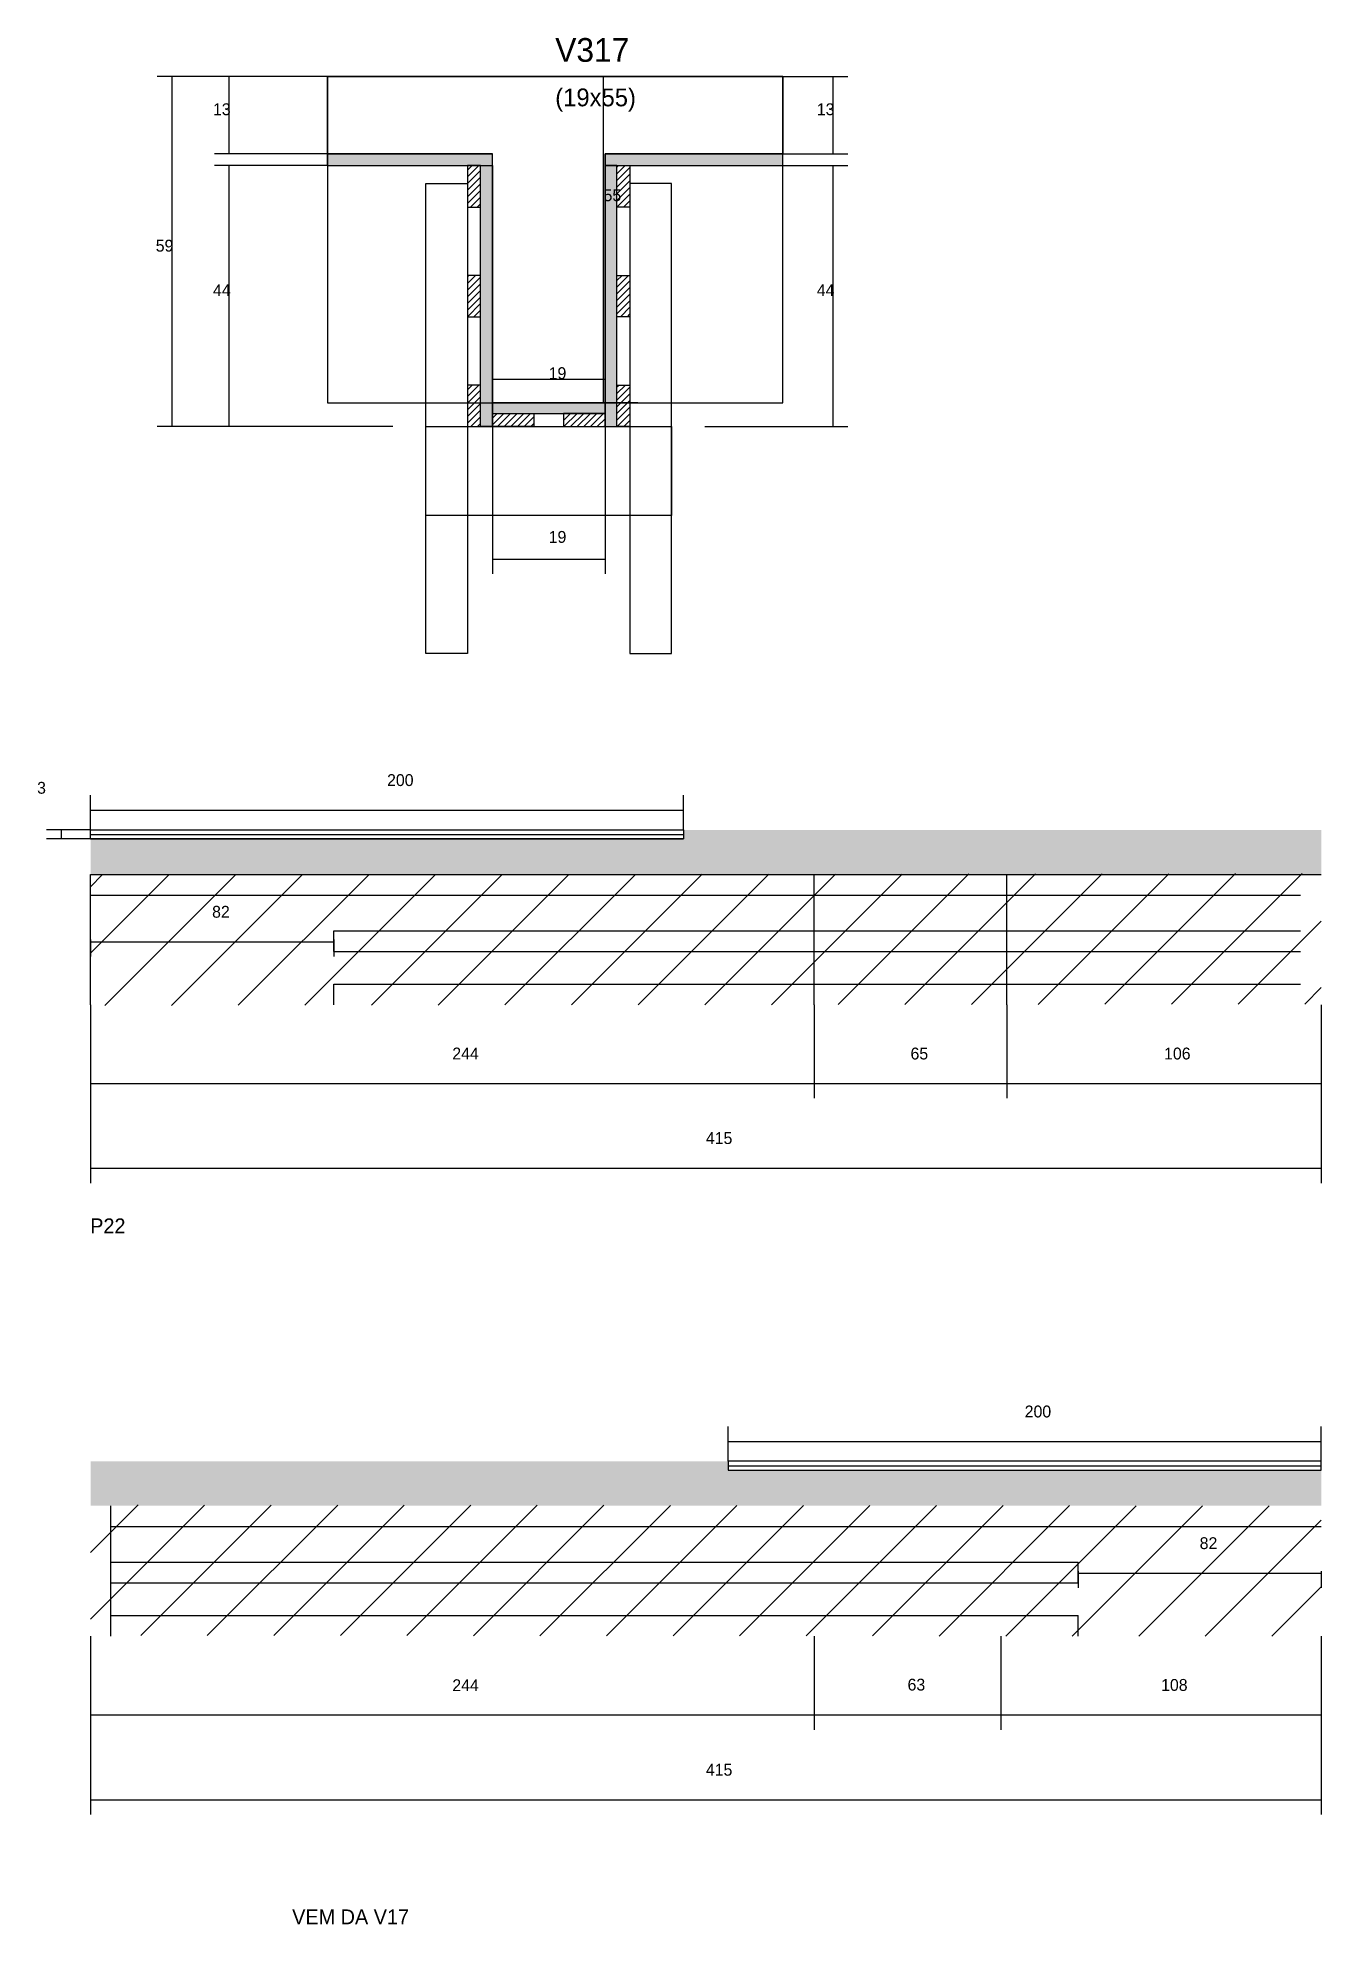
# Model space of a CAD drawing. Header units: metres. Extents: x 2976 to 3992, y 2347 to 3617.
# Drawn here: x 3560 to 3992, y 2980 to 3617 of the extents above; entities that cross this region are included whole.
import ezdxf

# ---------------------------------------------------------------- set-up
doc = ezdxf.new("R2010")
doc.units = ezdxf.units.M
for name, color, linetype in [('CONCRETO', 251, 'Continuous'), ('COTA', 4, 'Continuous'), ('Cota Seção (2x)', 4, 'Continuous'), ('Hachura', 253, 'Continuous'), ('Madeira', 126, 'Continuous'), ('NOMENCLATURA', 7, 'Continuous'), ('Painéis', 200, 'Continuous'), ('REAPROVEITAMENTO', 251, 'Continuous'), ('SARR_2.2x7', 40, 'Continuous'), ('SARR_3.5x7', 81, 'Continuous'), ('SARR_EDITAR', 141, 'Continuous'), ('Texto Seção', 7, 'Continuous')]:
    doc.layers.add(name, color=color, linetype=linetype)

msp = doc.modelspace()

# ---------------------------------------------------------------- texts
at = {"layer": 'COTA'}
for s, p in [('13', (3618.6, 3590.5)), ('13', (3822.2, 3590.5)), ('59', (3599.3, 3544.5)), ('44', (3618.6, 3529.5)), ('44', (3822.2, 3529.5)), ('19', (3731.8, 3446.3)), ('3', (3559.3, 3361.7)), ('200', (3677.3, 3364.3)), ('82', (3618.3, 3319.9)), ('244', (3699.3, 3272.1)), ('65', (3853.8, 3272.1)), ('106', (3939.3, 3272.1)), ('415', (3784.8, 3243.6)), ('200', (3892.3, 3151.4)), ('82', (3951.3, 3107)), ('244', (3699.3, 3059.1)), ('63', (3852.8, 3059.3)), ('108', (3938.3, 3059.2)), ('415', (3784.8, 3030.6))]:
    msp.add_text(s, height=4, dxfattribs=at).set_placement(p)
at = {"layer": 'Cota Seção (2x)'}
for s, p in [('55', (3750.3, 3561.5)), ('19', (3731.8, 3501.5))]:
    msp.add_text(s, height=4, dxfattribs=at).set_placement(p)
at = {"layer": 'NOMENCLATURA'}
msp.add_text('P22', height=5, dxfattribs=at).set_placement((3577.2, 3213.5))
at = {"layer": 'Texto Seção'}
for s, height, p in [('V317', 8, (3734, 3608.5)), ('(19x55)', 6, (3734, 3593.5)), ('VEM DA V17', 5, (3645.3, 2980.5))]:
    msp.add_text(s, height=height, dxfattribs=at).set_placement(p)

# ---------------------------------------------------------------- hatches: boundary and pattern name
at = {"layer": 'COTA'}
h = msp.add_hatch(dxfattribs=at)
h.set_pattern_fill('AR-CONC', scale=0.03)
h.paths.add_polyline_path([(3777.3, 3346.5), (3577.3, 3346.5), (3577.3, 3346.5), (3577.3, 3334.5), (3577.3, 3334.5), (3992.3, 3334.5), (3992.3, 3334.5), (3992.3, 3349.5), (3992.3, 3349.5), (3777.3, 3349.5), (3777.3, 3349.5), (3777.3, 3346.5)])
h = msp.add_hatch(dxfattribs=at)
h.set_pattern_fill('AR-CONC', scale=0.03)
h.paths.add_polyline_path([(3792.3, 3133.6), (3992.3, 3133.6), (3992.3, 3133.6), (3992.3, 3121.6), (3992.3, 3121.6), (3577.3, 3121.6), (3577.3, 3121.6), (3577.3, 3136.6), (3577.3, 3136.6), (3792.3, 3136.6), (3792.3, 3136.6), (3792.3, 3133.6)])
at = {"layer": 'Hachura'}
h = msp.add_hatch(color=8, dxfattribs=at)
h.dxf.hatch_style = 1
h.paths.add_polyline_path([(3712.8, 3573.5), (3712.8, 3577.5), (3712.8, 3577.5), (3657.2, 3577.5), (3657.2, 3577.5), (3657.2, 3573.5), (3657.2, 3573.5), (3712.8, 3573.5)])
h = msp.add_hatch(color=8, dxfattribs=at)
h.dxf.hatch_style = 1
h.paths.add_polyline_path([(3810.8, 3573.5), (3810.8, 3577.5), (3810.8, 3577.5), (3750.8, 3577.5), (3750.8, 3577.5), (3750.8, 3573.5), (3750.8, 3573.5), (3810.8, 3573.5)])
h = msp.add_hatch(color=8, dxfattribs=at)
h.dxf.hatch_style = 1
h.paths.add_polyline_path([(3754.8, 3575.5), (3750.8, 3575.5), (3750.8, 3575.5), (3750.8, 3485.5), (3750.8, 3485.5), (3754.8, 3485.5), (3754.8, 3485.5), (3754.8, 3575.5)])
h = msp.add_hatch(dxfattribs=at)
h.set_pattern_fill('ANSI31', scale=0.5)
h.paths.add_polyline_path([(3704.4, 3559.5), (3708.8, 3559.5), (3708.8, 3559.5), (3708.8, 3573.5), (3708.8, 3573.5), (3704.4, 3573.5), (3704.4, 3573.5), (3704.4, 3559.5)])
h = msp.add_hatch(color=8, dxfattribs=at)
h.dxf.hatch_style = 1
h.paths.add_polyline_path([(3708.8, 3573.5), (3712.8, 3573.5), (3712.8, 3573.5), (3712.8, 3485.5), (3712.8, 3485.5), (3708.8, 3485.5), (3708.8, 3485.5), (3708.8, 3573.5)])
h = msp.add_hatch(dxfattribs=at)
h.set_pattern_fill('ANSI31', scale=0.5)
h.paths.add_polyline_path([(3759.2, 3559.5), (3754.8, 3559.5), (3754.8, 3559.5), (3754.8, 3573.5), (3754.8, 3573.5), (3759.2, 3573.5), (3759.2, 3573.5), (3759.2, 3559.5)])
h = msp.add_hatch(dxfattribs=at)
h.set_pattern_fill('ANSI31', scale=0.5)
h.paths.add_polyline_path([(3704.4, 3522.5), (3708.8, 3522.5), (3708.8, 3522.5), (3708.8, 3536.5), (3708.8, 3536.5), (3704.4, 3536.5), (3704.4, 3536.5), (3704.4, 3522.5)])
h = msp.add_hatch(dxfattribs=at)
h.set_pattern_fill('ANSI31', scale=0.5)
h.paths.add_polyline_path([(3759.2, 3522.5), (3754.8, 3522.5), (3754.8, 3522.5), (3754.8, 3536.5), (3754.8, 3536.5), (3759.2, 3536.5), (3759.2, 3536.5), (3759.2, 3522.5)])
h = msp.add_hatch(dxfattribs=at)
h.set_pattern_fill('ANSI31', scale=0.5)
h.paths.add_polyline_path([(3704.4, 3485.5), (3708.8, 3485.5), (3708.8, 3485.5), (3708.8, 3499.5), (3708.8, 3499.5), (3704.4, 3499.5), (3704.4, 3499.5), (3704.4, 3485.5)])
h = msp.add_hatch(dxfattribs=at)
h.set_pattern_fill('ANSI31', scale=0.5)
h.paths.add_polyline_path([(3759.2, 3485.5), (3754.8, 3485.5), (3754.8, 3485.5), (3754.8, 3499.5), (3754.8, 3499.5), (3759.2, 3499.5), (3759.2, 3499.5), (3759.2, 3485.5)])
h = msp.add_hatch(color=8, dxfattribs=at)
h.dxf.hatch_style = 1
h.paths.add_polyline_path([(3750.8, 3489.9), (3750.8, 3493.5), (3750.8, 3493.5), (3712.8, 3493.5), (3712.8, 3493.5), (3712.8, 3489.9), (3712.8, 3489.9), (3750.8, 3489.9)])
h = msp.add_hatch(dxfattribs=at)
h.set_pattern_fill('ANSI31', scale=0.5)
h.paths.add_polyline_path([(3712.8, 3485.5), (3712.8, 3489.9), (3712.8, 3489.9), (3726.8, 3489.9), (3726.8, 3489.9), (3726.8, 3485.5), (3726.8, 3485.5), (3712.8, 3485.5)])
h = msp.add_hatch(dxfattribs=at)
h.set_pattern_fill('ANSI31', scale=0.5)
h.paths.add_polyline_path([(3750.8, 3485.5), (3750.8, 3489.9), (3750.8, 3489.9), (3736.8, 3489.9), (3736.8, 3489.9), (3736.8, 3485.5), (3736.8, 3485.5), (3750.8, 3485.5)])
at = {"layer": 'REAPROVEITAMENTO'}
h = msp.add_hatch(dxfattribs=at)
h.set_pattern_fill('ANSI31', scale=5)
h.paths.add_polyline_path([(3992.3, 3290.8), (3992.3, 3334.8), (3992.3, 3334.8), (3577.3, 3334.3), (3577.3, 3334.3), (3577.3, 3290.3), (3577.3, 3290.3), (3992.3, 3290.8)])
h = msp.add_hatch(dxfattribs=at)
h.set_pattern_fill('ANSI31', scale=5)
h.paths.add_polyline_path([(3577.3, 3077.9), (3577.3, 3121.9), (3577.3, 3121.9), (3992.3, 3121.6), (3992.3, 3121.6), (3992.3, 3077.6), (3992.3, 3077.6), (3577.3, 3077.9)])

# ---------------------------------------------------------------- linework, layer by layer
at = {"layer": 'CONCRETO'}
for points in [[(3657.2, 3577.5), (3657.2, 3603.5), (3810.8, 3603.5), (3810.8, 3577.5), (3750.8, 3577.5), (3750.8, 3493.5), (3712.8, 3493.5), (3712.8, 3577.5)], [(3657.2, 3493.5), (3810.8, 3493.5), (3810.8, 3603.5), (3657.2, 3603.5)]]:
    msp.add_lwpolyline(points, close=True, dxfattribs=at)
at = {"layer": 'COTA'}
for p, q in [((3657.2, 3603.5), (3599.8, 3603.5)), ((3604.8, 3485.5), (3604.8, 3603.5)), ((3657.2, 3603.5), (3619.1, 3603.5)), ((3624.1, 3577.5), (3624.1, 3603.5)), ((3810.8, 3603.5), (3832.7, 3603.5)), ((3827.7, 3577.5), (3827.7, 3603.5)), ((3657.2, 3577.5), (3619.1, 3577.5)), ((3810.8, 3577.5), (3832.7, 3577.5)), ((3657.2, 3573.5), (3619.1, 3573.5)), ((3624.1, 3485.5), (3624.1, 3573.5)), ((3810.8, 3573.5), (3832.7, 3573.5)), ((3827.7, 3485.5), (3827.7, 3573.5)), ((3679.2, 3485.5), (3599.8, 3485.5)), ((3679.2, 3485.5), (3619.1, 3485.5)), ((3712.8, 3485.5), (3712.8, 3435.8)), ((3750.8, 3485.5), (3750.8, 3435.8)), ((3784.4, 3485.5), (3832.7, 3485.5)), ((3712.8, 3440.8), (3750.8, 3440.8)), ((3577.3, 3349.5), (3577.3, 3361.2)), ((3777.3, 3349.5), (3777.3, 3361.2)), ((3577.3, 3356.2), (3777.3, 3356.2)), ((3577.3, 3349.5), (3562.5, 3349.5)), ((3577.3, 3346.5), (3562.5, 3346.5)), ((3567.5, 3346.5), (3567.5, 3349.5)), ((3577.3, 3312.5), (3577.3, 3306.8)), ((3577.3, 3311.8), (3659.3, 3311.8)), ((3659.3, 3312.5), (3659.3, 3306.8)), ((3577.3, 3290.5), (3577.3, 3259)), ((3577.3, 3290.5), (3577.3, 3230.4)), ((3821.3, 3290.5), (3821.3, 3259)), ((3821.3, 3290.5), (3821.3, 3259)), ((3886.3, 3290.5), (3886.3, 3259)), ((3886.3, 3290.5), (3886.3, 3259)), ((3992.3, 3290.5), (3992.3, 3259)), ((3992.3, 3290.5), (3992.3, 3230.4)), ((3577.3, 3264), (3821.3, 3264)), ((3821.3, 3264), (3886.3, 3264)), ((3886.3, 3264), (3992.3, 3264)), ((3577.3, 3235.4), (3992.3, 3235.4)), ((3792.3, 3136.6), (3792.3, 3148.3)), ((3792.3, 3143.3), (3992.3, 3143.3)), ((3992.3, 3136.6), (3992.3, 3148.3)), ((3910.3, 3099.6), (3910.3, 3093.9)), ((3910.3, 3098.9), (3992.3, 3098.9)), ((3992.3, 3099.6), (3992.3, 3093.9)), ((3577.3, 3077.6), (3577.3, 3046.1)), ((3577.3, 3077.6), (3577.3, 3017.5)), ((3821.3, 3077.6), (3821.3, 3046.1)), ((3821.3, 3077.6), (3821.3, 3046.1)), ((3884.3, 3077.6), (3884.3, 3046.1)), ((3884.3, 3077.6), (3884.3, 3046.1)), ((3992.3, 3077.6), (3992.3, 3046.1)), ((3992.3, 3077.6), (3992.3, 3017.5)), ((3577.3, 3051.1), (3821.3, 3051.1)), ((3821.3, 3051.1), (3884.3, 3051.1)), ((3884.3, 3051.1), (3992.3, 3051.1)), ((3577.3, 3022.5), (3992.3, 3022.5))]:
    msp.add_line(p, q, dxfattribs=at)
at = {"layer": 'Cota Seção (2x)'}
for p, q in [((3761.8, 3603.5), (3745.3, 3603.5)), ((3750.3, 3493.5), (3750.3, 3603.5)), ((3712.8, 3485.5), (3712.8, 3506.5)), ((3750.8, 3485.5), (3750.8, 3506.5)), ((3712.8, 3501.5), (3750.8, 3501.5)), ((3761.8, 3493.5), (3745.3, 3493.5))]:
    msp.add_line(p, q, dxfattribs=at)
at = {"layer": 'Madeira'}
for points in [[(3704.4, 3559.5), (3708.8, 3559.5), (3708.8, 3573.5), (3704.4, 3573.5)], [(3759.2, 3559.5), (3754.8, 3559.5), (3754.8, 3573.5), (3759.2, 3573.5)], [(3704.4, 3522.5), (3708.8, 3522.5), (3708.8, 3536.5), (3704.4, 3536.5)], [(3759.2, 3522.5), (3754.8, 3522.5), (3754.8, 3536.5), (3759.2, 3536.5)], [(3704.4, 3485.5), (3708.8, 3485.5), (3708.8, 3499.5), (3704.4, 3499.5)], [(3759.2, 3485.5), (3754.8, 3485.5), (3754.8, 3499.5), (3759.2, 3499.5)], [(3712.8, 3485.5), (3712.8, 3489.9), (3726.8, 3489.9), (3726.8, 3485.5)], [(3750.8, 3485.5), (3750.8, 3489.9), (3736.8, 3489.9), (3736.8, 3485.5)]]:
    msp.add_lwpolyline(points, close=True, dxfattribs=at)
at = {"layer": 'Painéis'}
for p, q in [((3657.2, 3577.5), (3712.8, 3577.5)), ((3657.2, 3573.5), (3657.2, 3577.5)), ((3712.8, 3573.5), (3712.8, 3577.5)), ((3750.8, 3577.5), (3810.8, 3577.5)), ((3750.8, 3573.5), (3750.8, 3577.5)), ((3810.8, 3573.5), (3810.8, 3577.5)), ((3712.8, 3485.5), (3712.8, 3573.5)), ((3750.8, 3485.5), (3750.8, 3573.5)), ((3712.8, 3493.5), (3750.8, 3493.5)), ((3712.8, 3489.9), (3712.8, 3493.5)), ((3750.8, 3489.9), (3750.8, 3493.5)), ((3577.3, 3349.5), (3777.3, 3349.5)), ((3577.3, 3346.5), (3777.3, 3346.5)), ((3577.3, 3334.5), (3992.3, 3334.5)), ((3577.3, 3290.5), (3577.3, 3334.5)), ((3821.3, 3290.5), (3821.3, 3334.5)), ((3886.3, 3290.5), (3886.3, 3334.5))]:
    msp.add_line(p, q, dxfattribs=at)
for points in [[(3712.8, 3573.5), (3712.8, 3577.5), (3657.2, 3577.5), (3657.2, 3573.5)], [(3810.8, 3573.5), (3810.8, 3577.5), (3750.8, 3577.5), (3750.8, 3573.5)], [(3708.8, 3573.5), (3712.8, 3573.5), (3712.8, 3485.5), (3708.8, 3485.5)], [(3754.8, 3573.5), (3750.8, 3573.5), (3750.8, 3485.5), (3754.8, 3485.5)], [(3750.8, 3489.9), (3750.8, 3493.5), (3712.8, 3493.5), (3712.8, 3489.9)], [(3577.3, 3349.5), (3777.3, 3349.5), (3777.3, 3346.5), (3577.3, 3346.5)], [(3992.3, 3136.6), (3792.3, 3136.6), (3792.3, 3133.6), (3992.3, 3133.6)]]:
    msp.add_lwpolyline(points, close=True, dxfattribs=at)
at = {"layer": 'SARR_2.2x7'}
for p, q in [((3577.3, 3327.5), (3821.3, 3327.5)), ((3821.3, 3327.5), (3886.3, 3327.5)), ((3886.3, 3327.5), (3985.3, 3327.5)), ((3659.3, 3315.5), (3821.3, 3315.5)), ((3659.3, 3308.5), (3659.3, 3315.5)), ((3821.3, 3315.5), (3886.3, 3315.5)), ((3886.3, 3315.5), (3985.3, 3315.5)), ((3659.3, 3308.5), (3821.3, 3308.5)), ((3821.3, 3308.5), (3886.3, 3308.5)), ((3886.3, 3308.5), (3985.3, 3308.5)), ((3659.3, 3297.5), (3821.3, 3297.5)), ((3659.3, 3290.5), (3659.3, 3297.5)), ((3821.3, 3297.5), (3886.3, 3297.5)), ((3886.3, 3297.5), (3985.3, 3297.5)), ((3584.2, 3077.6), (3584.2, 3121.6)), ((3584.2, 3114.6), (3821.3, 3114.6)), ((3821.3, 3114.6), (3884.3, 3114.6)), ((3884.3, 3114.6), (3992.3, 3114.6)), ((3584.2, 3102.6), (3821.3, 3102.6)), ((3821.3, 3102.6), (3884.3, 3102.6)), ((3884.3, 3102.6), (3910.3, 3102.6)), ((3910.3, 3095.6), (3910.3, 3102.6)), ((3584.2, 3095.6), (3821.3, 3095.6)), ((3821.3, 3095.6), (3884.3, 3095.6)), ((3884.3, 3095.6), (3910.3, 3095.6)), ((3584.2, 3084.6), (3821.3, 3084.6)), ((3821.3, 3084.6), (3884.3, 3084.6)), ((3884.3, 3084.6), (3910.3, 3084.6)), ((3910.3, 3077.6), (3910.3, 3084.6))]:
    msp.add_line(p, q, dxfattribs=at)
at = {"layer": 'SARR_3.5x7'}
for points in [[(3690.4, 3567.5), (3704.4, 3567.5), (3704.4, 3409), (3690.4, 3409)], [(3773.2, 3567.5), (3759.2, 3567.5), (3759.2, 3409), (3773.2, 3409)], [(3690.4, 3485.5), (3773.2, 3485.5), (3773.2, 3455.5), (3690.4, 3455.5)]]:
    msp.add_lwpolyline(points, close=True, dxfattribs=at)
at = {"layer": 'SARR_EDITAR'}
for p, q in [((3577.3, 3348), (3777.3, 3348)), ((3792.3, 3135.1), (3992.3, 3135.1))]:
    msp.add_line(p, q, dxfattribs=at)

msp.set_redraw_order([(e.dxf.handle, doc.entitydb.next_handle()) for e in msp.query("TEXT MTEXT ATTDEF DIMENSION ARC_DIMENSION")])  # texts and dimensions are drawn at this point

doc.saveas('drawing.dxf')
